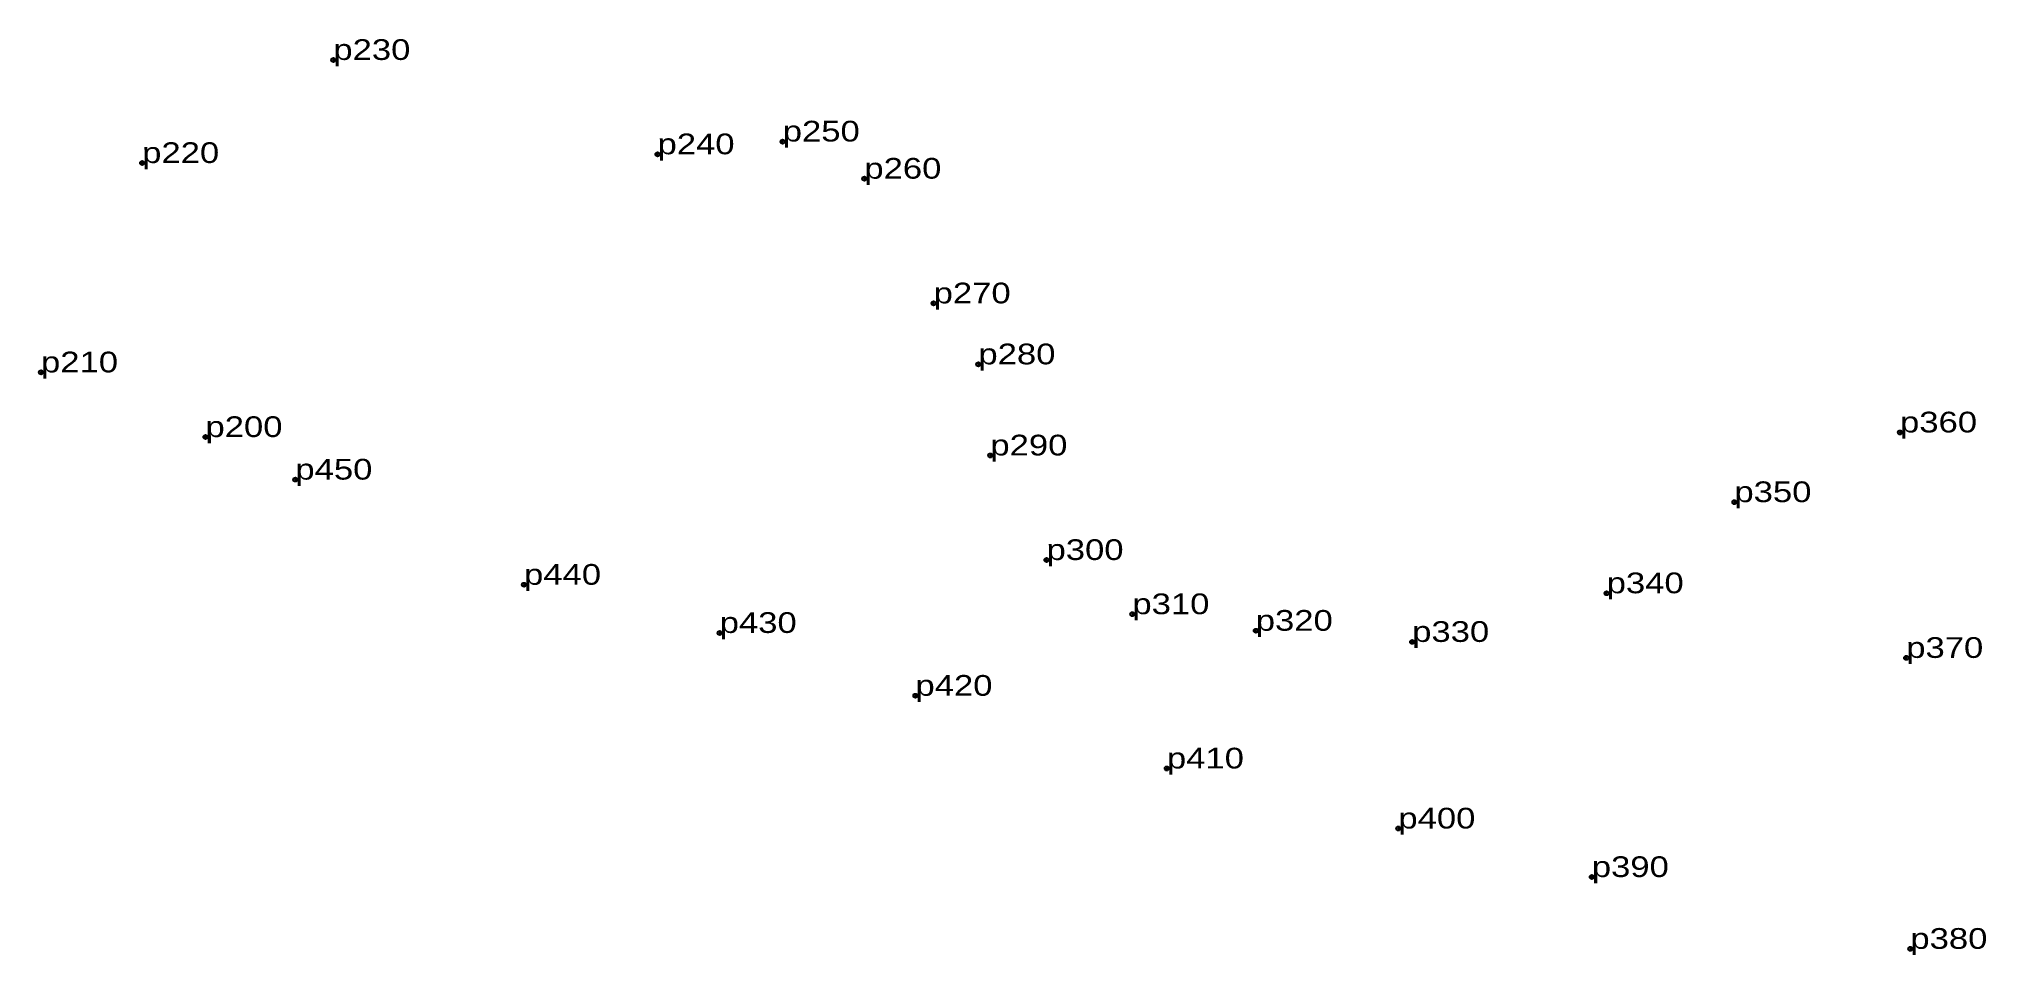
# Model space of a CAD drawing. Header units: metres. Extents: x 533892 to 534746, y 1849357 to 1850035.
# Drawn here: x 534577.1 to 534746.3, y 1849837.8 to 1849917.5 of the extents above; entities that cross this region are included whole.
import ezdxf

# ---------------------------------------------------------------- set-up
doc = ezdxf.new("R2010")
doc.units = ezdxf.units.M
doc.header["$LTSCALE"] = 0.72
doc.header["$PDMODE"] = 32
doc.header["$PDSIZE"] = 0.36
doc.layers.add('12', color=7, linetype='Continuous')
doc.layers.add('7', color=7, linetype='Continuous')

msp = doc.modelspace()

# ---------------------------------------------------------------- texts
at = {"layer": '12', "width": 1.25}
for s, p in [('p230', (534602.71, 1849915.63)), ('p230', (534602.71, 1849915.63)), ('p230', (534602.71, 1849915.63)), ('p230', (534602.71, 1849915.63)), ('p230', (534602.71, 1849915.63)), ('p250', (534641.76, 1849908.54)), ('p250', (534641.76, 1849908.54)), ('p250', (534641.76, 1849908.54)), ('p250', (534641.76, 1849908.54)), ('p250', (534641.76, 1849908.54)), ('p220', (534586.1, 1849906.67)), ('p220', (534586.1, 1849906.67)), ('p220', (534586.1, 1849906.67)), ('p220', (534586.1, 1849906.67)), ('p220', (534586.1, 1849906.67)), ('p240', (534630.88, 1849907.43)), ('p240', (534630.88, 1849907.43)), ('p240', (534630.88, 1849907.43)), ('p240', (534630.88, 1849907.43)), ('p240', (534630.88, 1849907.43)), ('p260', (534648.85, 1849905.31)), ('p260', (534648.85, 1849905.31)), ('p260', (534648.85, 1849905.31)), ('p260', (534648.85, 1849905.31)), ('p260', (534648.85, 1849905.31)), ('p270', (534654.87, 1849894.47)), ('p270', (534654.87, 1849894.47)), ('p270', (534654.87, 1849894.47)), ('p270', (534654.87, 1849894.47)), ('p270', (534654.87, 1849894.47)), ('p210', (534577.31, 1849888.47)), ('p210', (534577.31, 1849888.47)), ('p210', (534577.31, 1849888.47)), ('p210', (534577.31, 1849888.47)), ('p210', (534577.31, 1849888.47)), ('p280', (534658.76, 1849889.17)), ('p280', (534658.76, 1849889.17)), ('p280', (534658.76, 1849889.17)), ('p280', (534658.76, 1849889.17)), ('p280', (534658.76, 1849889.17)), ('p200', (534591.6, 1849882.85)), ('p200', (534591.6, 1849882.85)), ('p200', (534591.6, 1849882.85)), ('p200', (534591.6, 1849882.85)), ('p200', (534591.6, 1849882.85)), ('p360', (534738.84, 1849883.25)), ('p360', (534738.84, 1849883.25)), ('p360', (534738.84, 1849883.25)), ('p360', (534738.84, 1849883.25)), ('p360', (534738.84, 1849883.25)), ('p290', (534659.8, 1849881.25)), ('p290', (534659.8, 1849881.25)), ('p290', (534659.8, 1849881.25)), ('p290', (534659.8, 1849881.25)), ('p290', (534659.8, 1849881.25)), ('p450', (534599.41, 1849879.15)), ('p450', (534599.41, 1849879.15)), ('p450', (534599.41, 1849879.15)), ('p450', (534599.41, 1849879.15)), ('p450', (534599.41, 1849879.15)), ('p350', (534724.45, 1849877.19)), ('p350', (534724.45, 1849877.19)), ('p350', (534724.45, 1849877.19)), ('p350', (534724.45, 1849877.19)), ('p350', (534724.45, 1849877.19)), ('p300', (534664.68, 1849872.16)), ('p300', (534664.68, 1849872.16)), ('p300', (534664.68, 1849872.16)), ('p300', (534664.68, 1849872.16)), ('p300', (534664.68, 1849872.16)), ('p440', (534619.28, 1849870.01)), ('p440', (534619.28, 1849870.01)), ('p440', (534619.28, 1849870.01)), ('p440', (534619.28, 1849870.01)), ('p440', (534619.28, 1849870.01)), ('p340', (534713.35, 1849869.27)), ('p340', (534713.35, 1849869.27)), ('p340', (534713.35, 1849869.27)), ('p340', (534713.35, 1849869.27)), ('p340', (534713.35, 1849869.27)), ('p310', (534672.14, 1849867.45)), ('p310', (534672.14, 1849867.45)), ('p310', (534672.14, 1849867.45)), ('p310', (534672.14, 1849867.45)), ('p310', (534672.14, 1849867.45)), ('p430', (534636.28, 1849865.82)), ('p430', (534636.28, 1849865.82)), ('p430', (534636.28, 1849865.82)), ('p430', (534636.28, 1849865.82)), ('p430', (534636.28, 1849865.82)), ('p320', (534682.86, 1849866.01)), ('p320', (534682.86, 1849866.01)), ('p320', (534682.86, 1849866.01)), ('p320', (534682.86, 1849866.01)), ('p320', (534682.86, 1849866.01)), ('p330', (534696.45, 1849865.04)), ('p330', (534696.45, 1849865.04)), ('p330', (534696.45, 1849865.04)), ('p330', (534696.45, 1849865.04)), ('p330', (534696.45, 1849865.04)), ('p370', (534739.38, 1849863.65)), ('p370', (534739.38, 1849863.65)), ('p370', (534739.38, 1849863.65)), ('p370', (534739.38, 1849863.65)), ('p370', (534739.38, 1849863.65)), ('p420', (534653.29, 1849860.36)), ('p420', (534653.29, 1849860.36)), ('p420', (534653.29, 1849860.36)), ('p420', (534653.29, 1849860.36)), ('p420', (534653.29, 1849860.36)), ('p410', (534675.14, 1849854.04)), ('p410', (534675.14, 1849854.04)), ('p410', (534675.14, 1849854.04)), ('p410', (534675.14, 1849854.04)), ('p410', (534675.14, 1849854.04)), ('p400', (534695.25, 1849848.82)), ('p400', (534695.25, 1849848.82)), ('p400', (534695.25, 1849848.82)), ('p400', (534695.25, 1849848.82)), ('p400', (534695.25, 1849848.82)), ('p390', (534712.06, 1849844.6)), ('p390', (534712.06, 1849844.6)), ('p390', (534712.06, 1849844.6)), ('p390', (534712.06, 1849844.6)), ('p390', (534712.06, 1849844.6)), ('p380', (534739.74, 1849838.36)), ('p380', (534739.74, 1849838.36)), ('p380', (534739.74, 1849838.36)), ('p380', (534739.74, 1849838.36)), ('p380', (534739.74, 1849838.36))]:
    msp.add_text(s, height=1.8, dxfattribs=at).set_placement(p)

# ---------------------------------------------------------------- linework, layer by layer
at = {"layer": '7'}
for p in [(534602.71, 1849915.63), (534641.75, 1849908.53), (534586.1, 1849906.67), (534630.88, 1849907.43), (534648.85, 1849905.31), (534654.87, 1849894.47), (534577.31, 1849888.47), (534658.76, 1849889.17), (534591.6, 1849882.85), (534738.84, 1849883.25), (534659.8, 1849881.25), (534599.41, 1849879.15), (534724.45, 1849877.19), (534664.68, 1849872.16), (534619.28, 1849870.01), (534713.35, 1849869.27), (534672.14, 1849867.45), (534636.28, 1849865.82), (534682.87, 1849866.01), (534696.45, 1849865.04), (534739.38, 1849863.65), (534653.29, 1849860.36), (534675.13, 1849854.04), (534695.25, 1849848.82), (534712.06, 1849844.6), (534739.74, 1849838.36)]:
    msp.add_point(p, dxfattribs=at)

msp.set_redraw_order([(e.dxf.handle, doc.entitydb.next_handle()) for e in msp.query("TEXT MTEXT ATTDEF DIMENSION ARC_DIMENSION")])  # texts and dimensions are drawn at this point

doc.saveas('drawing.dxf')
